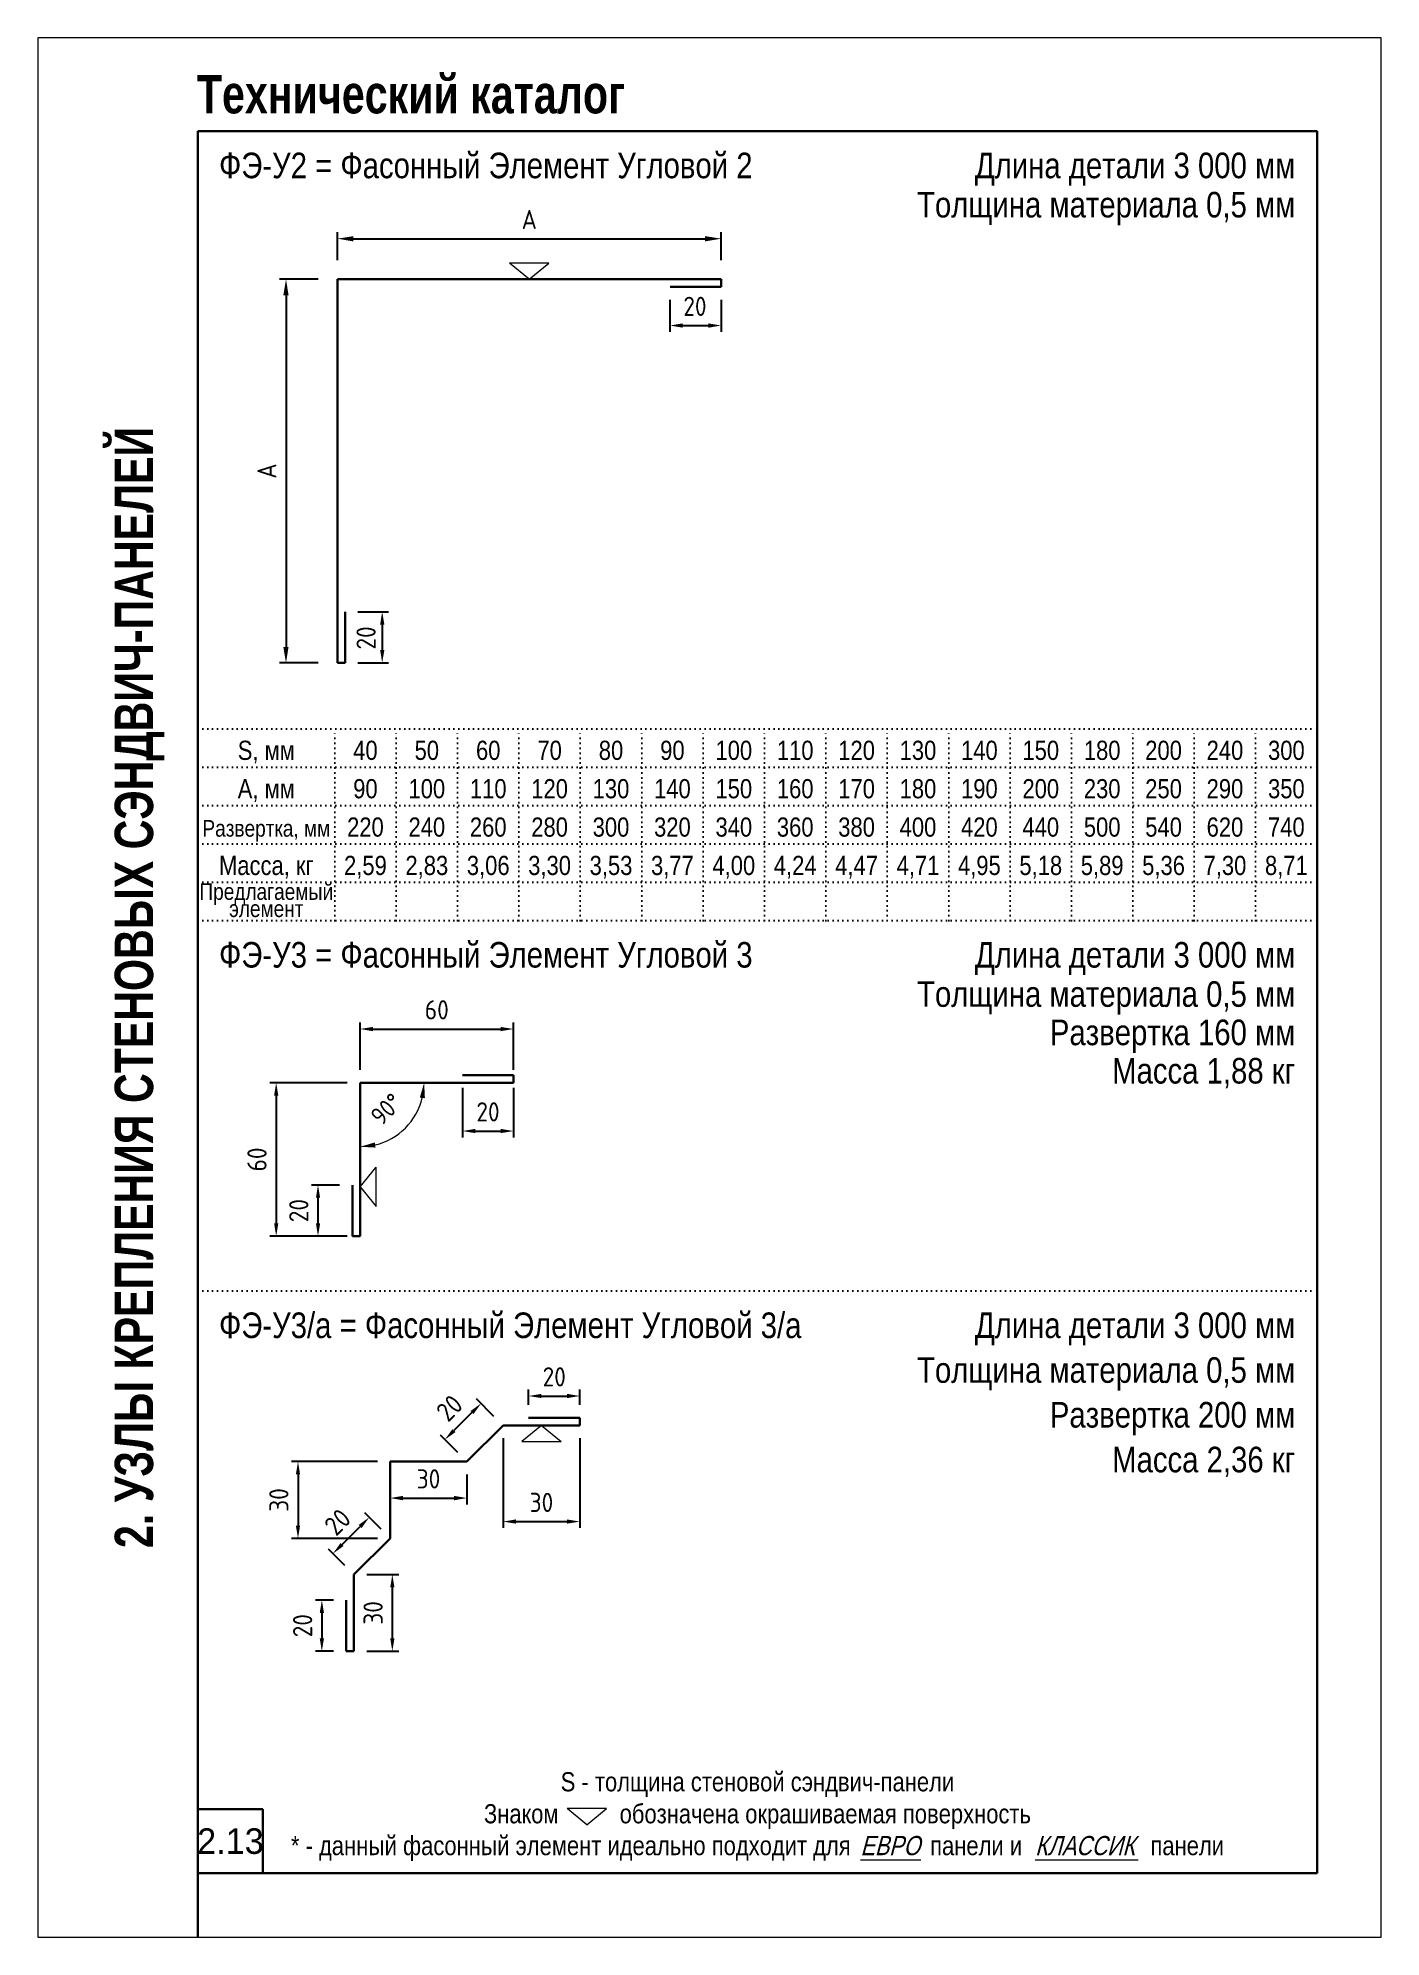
# Model space of a CAD drawing. Extents: x 5821 to 16321, y -13531 to 5774.
# Drawn here: x 7921 to 8971, y 2061 to 3546 of the extents above; entities that cross this region are included whole.
import ezdxf
from ezdxf.enums import TextEntityAlignment as Align

# ---------------------------------------------------------------- set-up
doc = ezdxf.new("R2010")
doc.units = 0
doc.header["$LTSCALE"] = 3
doc.linetypes.add('DOT2', pattern=[0.125, 0, -0.125])
doc.layers.get('0').update_dxf_attribs({"linetype": 'CONTINUOUS', "lineweight": 30})
doc.layers.get('DEFPOINTS').update_dxf_attribs({"linetype": 'CONTINUOUS'})
for name, color, linetype, lineweight in [('Logo', 1, 'CONTINUOUS', 9), ('new_fill', 8, 'CONTINUOUS', 13), ('RAZMER', 7, 'CONTINUOUS', 9), ('Нащельники', 1, 'CONTINUOUS', 30)]:
    doc.layers.add(name, color=color, linetype=linetype, lineweight=lineweight)
doc.layers.add('Punktir', color=7, linetype='CONTINUOUS')
doc.styles.add('LOGO', font='HATTEN.TTF')
doc.styles.add('ROMANS', font='romans.shx', dxfattribs={"width": 0.85})
doc.styles.add('style1', font='ARIALN.TTF')
doc.styles.add('style2', font='impact.TTF')
doc.styles.add('курсив', font='ARIAL.TTF', dxfattribs={"width": 0.8, "oblique": 15})
doc.dimstyles.new('2.5', dxfattribs={"dimscale": 5, "dimtxt": 3, "dimasz": 2, "dimexe": 1, "dimexo": 2, "dimgap": 0, "dimtad": 0, "dimdec": 0, "dimlfac": 0.5, "dimzin": 9, "dimdsep": 46, "dimtxsty": 'ROMANS', "dimcen": -3, "dimdle": 1, "dimclrd": 256, "dimclre": 256, "dimclrt": 256, "dimadec": 0, "dimazin": 0, "dimtfac": 1, "dimtdec": 0, "dimtofl": 0, "dimtmove": 2, "dimatfit": 3, "dimfxl": 0, "dimtvp": 1, "dimtolj": 1, "dimtzin": 9, "dimarcsym": 0})
doc.dimstyles.new('5', dxfattribs={"dimscale": 5, "dimtxt": 3, "dimasz": 2.5, "dimexe": 1, "dimexo": 3, "dimgap": 0, "dimtad": 0, "dimdec": 0, "dimzin": 9, "dimdsep": 46, "dimtxsty": 'ROMANS', "dimblk2": 'OBLIQUE', "dimcen": -3, "dimdle": 1.5, "dimclrd": 256, "dimclre": 256, "dimclrt": 256, "dimadec": 0, "dimazin": 0, "dimtfac": 1, "dimtdec": 0, "dimtofl": 0, "dimtmove": 2, "dimatfit": 3, "dimfxl": 0, "dimtvp": 1, "dimtolj": 1, "dimtzin": 9, "dimarcsym": 0})
doc.dimstyles.get("Standard").update_dxf_attribs({"dimscale": 0, "dimtxt": 3, "dimasz": 3, "dimexe": 2.5, "dimexo": 2.5, "dimgap": 1.5, "dimtad": 0, "dimdec": 0, "dimzin": 9, "dimdsep": 46, "dimtxsty": 'ROMANS', "dimcen": -3, "dimdle": 1.25, "dimadec": 0, "dimazin": 0, "dimtfac": 0.75, "dimtdec": 0, "dimtofl": 0, "dimtmove": 2, "dimatfit": 3, "dimfxl": 0, "dimtvp": 1.5, "dimtolj": 1, "dimtzin": 0, "dimarcsym": 0})

msp = doc.modelspace()

# ---------------------------------------------------------------- texts
at = {"style": 'style1'}
for s, p in [('ФЭ-У2 = Фасонный Элемент Угловой 2', (8062.63, 3436.59)), ('ФЭ-У3 = Фасонный Элемент Угловой 3', (8062.63, 2819.33)), ('ФЭ-У3/а = Фасонный Элемент Угловой 3/а', (8062.63, 2529.63))]:
    msp.add_text(s, height=20, dxfattribs=at).set_placement(p)
for s, p in [('Длина детали 3 000 мм', (8904.09, 3436.59)), ('Толщина материала 0,5 мм', (8904.09, 3405.91)), ('Длина детали 3 000 мм', (8904.09, 2819.33)), ('Толщина материала 0,5 мм', (8904.09, 2788.65)), ('Развертка 160 мм', (8904.09, 2758.65)), ('Масса 1,88 кг', (8904.09, 2728.65)), ('Длина детали 3 000 мм', (8904.09, 2529.63)), ('Толщина материала 0,5 мм', (8904.09, 2494.63)), ('Развертка 200 мм', (8904.09, 2459.63)), ('Масса 2,36 кг', (8904.09, 2424.63))]:
    msp.add_text(s, height=20, dxfattribs=at).set_placement(p, align=Align.RIGHT)
for s, height, p in [('S, мм', 15, (8099.59, 2981.72)), ('40', 15, (8177.09, 2981.72)), ('50', 15, (8225.09, 2981.72)), ('60', 15, (8273.09, 2981.72)), ('70', 15, (8321.09, 2981.72)), ('80', 15, (8369.09, 2981.72)), ('90', 15, (8417.09, 2981.72)), ('100', 15, (8465.09, 2981.72)), ('110', 15, (8513.09, 2981.72)), ('120', 15, (8561.09, 2981.72)), ('130', 15, (8609.09, 2981.72)), ('140', 15, (8657.09, 2981.72)), ('150', 15, (8705.09, 2981.72)), ('180', 15, (8753.09, 2981.72)), ('200', 15, (8801.09, 2981.72)), ('240', 15, (8849.09, 2981.72)), ('300', 15, (8897.09, 2981.72)), ('А, мм', 15, (8099.59, 2951.72)), ('90', 15, (8177.09, 2951.72)), ('100', 15, (8225.09, 2951.72)), ('110', 15, (8273.09, 2951.72)), ('120', 15, (8321.09, 2951.72)), ('130', 15, (8369.09, 2951.72)), ('140', 15, (8417.09, 2951.72)), ('150', 15, (8465.09, 2951.72)), ('160', 15, (8513.09, 2951.72)), ('170', 15, (8561.09, 2951.72)), ('180', 15, (8609.09, 2951.72)), ('190', 15, (8657.09, 2951.72)), ('200', 15, (8705.09, 2951.72)), ('230', 15, (8753.09, 2951.72)), ('250', 15, (8801.09, 2951.72)), ('290', 15, (8849.09, 2951.72)), ('350', 15, (8897.09, 2951.72)), ('Развертка, мм', 13, (8099.59, 2921.72)), ('220', 15, (8177.09, 2921.72)), ('240', 15, (8225.09, 2921.72)), ('260', 15, (8273.09, 2921.72)), ('280', 15, (8321.09, 2921.72)), ('300', 15, (8369.09, 2921.72)), ('320', 15, (8417.09, 2921.72)), ('340', 15, (8465.09, 2921.72)), ('360', 15, (8513.09, 2921.72)), ('380', 15, (8561.09, 2921.72)), ('400', 15, (8609.09, 2921.72)), ('420', 15, (8657.09, 2921.72)), ('440', 15, (8705.09, 2921.72)), ('500', 15, (8753.09, 2921.72)), ('540', 15, (8801.09, 2921.72)), ('620', 15, (8849.09, 2921.72)), ('740', 15, (8897.09, 2921.72)), ('Масса, кг', 15, (8099.59, 2891.72)), ('2,59', 15, (8177.09, 2891.72)), ('2,83', 15, (8225.09, 2891.72)), ('3,06', 15, (8273.09, 2891.72)), ('3,30', 15, (8321.09, 2891.72)), ('3,53', 15, (8369.09, 2891.72)), ('3,77', 15, (8417.09, 2891.72)), ('4,00', 15, (8465.09, 2891.72)), ('4,24', 15, (8513.09, 2891.72)), ('4,47', 15, (8561.09, 2891.72)), ('4,71', 15, (8609.09, 2891.72)), ('4,95', 15, (8657.09, 2891.72)), ('5,18', 15, (8705.09, 2891.72)), ('5,89', 15, (8753.09, 2891.72)), ('5,36', 15, (8801.09, 2891.72)), ('7,30', 15, (8849.09, 2891.72)), ('8,71', 15, (8897.09, 2891.72)), ('Предлагаемый', 13, (8099.59, 2872.28)), ('элемент', 13, (8099.59, 2858.87)), ('S - толщина стеновой сэндвич-панели', 15, (8483.59, 2175.17)), ('Знаком          обозначена окрашиваемая поверхность', 15, (8483.59, 2150.17)), ('* - данный фасонный элемент идеально подходит для             панели и                     панели', 15, (8483.59, 2125.26))]:
    msp.add_text(s, height=height, dxfattribs=at).set_placement(p, align=Align.CENTER)
at = {"color": 1, "style": 'курсив', "oblique": 15, "width": 0.8}
for s, p in [('ЕВРО', (8587.41, 2125.26)), ('КЛАССИК', (8739.7, 2125.26))]:
    msp.add_text(s, height=15, dxfattribs=at).set_placement(p, align=Align.CENTER)
at = {"layer": 'new_fill', "style": 'style2'}
msp.add_text('Технический каталог', height=30, dxfattribs=at).set_placement((8045.3, 3487.31))
msp.add_text('2. УЗЛЫ КРЕПЛЕНИЯ СТЕНОВЫХ СЭНДВИЧ-ПАНЕЛЕЙ', height=30, rotation=90, dxfattribs=at).set_placement((8011.09, 2803.76), align=Align.CENTER)
at = {"layer": 'new_fill', "style": 'LOGO'}
msp.add_text('2.13', height=20, dxfattribs=at).set_placement((8071.55, 2136.26), align=Align.MIDDLE_CENTER)

# ---------------------------------------------------------------- blocks, each defined once
blk = doc.blocks.new('*D335')
at = {"layer": 'DEFPOINTS', "color": 0, "transparency": 16777216}
for p in [(8155.2, 3357.6), (8115, 3057.6), (8155.2, 3057.6)]:
    blk.add_point(p, dxfattribs=at)
at = {"layer": 'RAZMER', "lineweight": -2, "transparency": 16777216}
for p, q in [((8140.2, 3357.6), (8110, 3357.6)), ((8115, 3345.1), (8115, 3070.1)), ((8140.2, 3057.6), (8110, 3057.6))]:
    blk.add_line(p, q, dxfattribs=at)
at = {"layer": 'RAZMER', "transparency": 16777216}
for points in [[(8112.9, 3345.1), (8117, 3345.1), (8115, 3357.6)], [(8112.9, 3070.1), (8117, 3070.1), (8115, 3057.6)]]:
    blk.add_solid(points, dxfattribs=at)
at = {"layer": 'RAZMER', "transparency": 16777216, "insert": (8100, 3207.6), "char_height": 15, "attachment_point": 5, "rotation": 90, "style": 'ROMANS'}
blk.add_mtext('\\A1;A', dxfattribs=at)
blk = doc.blocks.new('_OBLIQUE')
at = {"color": 0, "linetype": 'ByBlock'}
blk.add_line((-0.5, -0.5), (0.5, 0.5), dxfattribs=at)
blk = doc.blocks.new('*D336')
at = {"layer": 'DEFPOINTS', "color": 0, "transparency": 16777216}
for p in [(8161.2, 3097.6), (8161.2, 3057.6), (8190.2, 3057.6)]:
    blk.add_point(p, dxfattribs=at)
at = {"layer": 'RAZMER', "lineweight": -2, "transparency": 16777216}
for p, q in [((8171.2, 3097.6), (8195.2, 3097.6)), ((8190.2, 3087.6), (8190.2, 3067.6)), ((8171.2, 3057.6), (8195.2, 3057.6))]:
    blk.add_line(p, q, dxfattribs=at)
at = {"layer": 'RAZMER', "transparency": 16777216}
for points in [[(8188.6, 3087.6), (8191.9, 3087.6), (8190.2, 3097.6)], [(8188.6, 3067.6), (8191.9, 3067.6), (8190.2, 3057.6)]]:
    blk.add_solid(points, dxfattribs=at)
at = {"layer": 'RAZMER', "transparency": 16777216, "insert": (8177.6, 3077.1), "char_height": 15, "attachment_point": 5, "rotation": 90, "style": 'ROMANS'}
blk.add_mtext('\\A1;20', dxfattribs=at)
blk = doc.blocks.new('*D337')
at = {"layer": 'DEFPOINTS', "color": 0, "transparency": 16777216}
for p in [(8415.2, 3351.6), (8455.2, 3351.6), (8455.2, 3321.4)]:
    blk.add_point(p, dxfattribs=at)
at = {"layer": 'RAZMER', "lineweight": -2, "transparency": 16777216}
for p, q in [((8415.2, 3341.6), (8415.2, 3316.4)), ((8455.2, 3341.6), (8455.2, 3316.4)), ((8425.2, 3321.4), (8445.2, 3321.4))]:
    blk.add_line(p, q, dxfattribs=at)
at = {"layer": 'RAZMER', "transparency": 16777216}
for points in [[(8425.2, 3323.1), (8425.2, 3319.7), (8415.2, 3321.4)], [(8445.2, 3323.1), (8445.2, 3319.7), (8455.2, 3321.4)]]:
    blk.add_solid(points, dxfattribs=at)
at = {"layer": 'RAZMER', "transparency": 16777216, "insert": (8434.7, 3336.4), "char_height": 15, "attachment_point": 5, "style": 'ROMANS'}
blk.add_mtext('\\A1;20', dxfattribs=at)
blk = doc.blocks.new('*D338')
at = {"layer": 'DEFPOINTS', "color": 0, "transparency": 16777216}
for p in [(8455.2, 3389.3), (8155.2, 3357.6), (8455.2, 3357.6)]:
    blk.add_point(p, dxfattribs=at)
at = {"layer": 'RAZMER', "lineweight": -2, "transparency": 16777216}
for p, q in [((8155.2, 3372.6), (8155.2, 3394.3)), ((8167.7, 3389.3), (8442.7, 3389.3)), ((8455.2, 3372.6), (8455.2, 3394.3))]:
    blk.add_line(p, q, dxfattribs=at)
at = {"layer": 'RAZMER', "transparency": 16777216}
for points in [[(8167.7, 3391.3), (8167.7, 3387.2), (8155.2, 3389.3)], [(8442.7, 3391.3), (8442.7, 3387.2), (8455.2, 3389.3)]]:
    blk.add_solid(points, dxfattribs=at)
at = {"layer": 'RAZMER', "transparency": 16777216, "insert": (8305.2, 3404.3), "char_height": 15, "attachment_point": 5, "style": 'ROMANS'}
blk.add_mtext('\\A1;{\\Fromans.shx|c204;А}', dxfattribs=at)
blk = doc.blocks.new('*D339')
at = {"layer": 'DEFPOINTS', "color": 0, "transparency": 16777216}
for p in [(8172.9, 2729.3), (8172.9, 2729.3), (8292.9, 2729.3), (8197.9, 2685.9), (8172.9, 2609.3)]:
    blk.add_point(p, dxfattribs=at)
at = {"layer": 'RAZMER', "color": 0, "lineweight": 0, "transparency": 16777216}
blk.add_arc((8172.9, 2729.3), 50.1, 283.7478, 346.2522, dxfattribs=at)
at = {"layer": 'RAZMER', "color": 0, "transparency": 16777216}
for points in [[(8219.6, 2717.6), (8223.6, 2717.2), (8223, 2729.3)], [(8185, 2678.6), (8184.5, 2682.6), (8172.9, 2679.2)]]:
    blk.add_solid(points, dxfattribs=at)
at = {"layer": 'RAZMER', "color": 0, "transparency": 16777216, "insert": (8193.5, 2708.7), "char_height": 14, "attachment_point": 5, "rotation": 45, "style": 'ROMANS'}
blk.add_mtext('\\A1;90°', dxfattribs=at)
blk = doc.blocks.new('*D340')
at = {"layer": 'DEFPOINTS', "color": 0, "transparency": 16777216}
for p in [(8252.9, 2735.3), (8292.9, 2735.3), (8292.9, 2691.5)]:
    blk.add_point(p, dxfattribs=at)
at = {"layer": 'RAZMER', "lineweight": -2, "transparency": 16777216}
for p, q in [((8252.9, 2725.3), (8252.9, 2686.5)), ((8292.9, 2725.3), (8292.9, 2686.5)), ((8262.9, 2691.5), (8282.9, 2691.5))]:
    blk.add_line(p, q, dxfattribs=at)
at = {"layer": 'RAZMER', "transparency": 16777216}
for points in [[(8262.9, 2693.2), (8262.9, 2689.9), (8252.9, 2691.5)], [(8282.9, 2693.2), (8282.9, 2689.9), (8292.9, 2691.5)]]:
    blk.add_solid(points, dxfattribs=at)
at = {"layer": 'RAZMER', "transparency": 16777216, "insert": (8272.9, 2706.5), "char_height": 15, "attachment_point": 5, "style": 'ROMANS'}
blk.add_mtext('\\A1;20', dxfattribs=at)
blk = doc.blocks.new('*D341')
at = {"layer": 'DEFPOINTS', "color": 0, "transparency": 16777216}
for p in [(8166.9, 2649.3), (8140, 2609.3), (8166.9, 2609.3)]:
    blk.add_point(p, dxfattribs=at)
at = {"layer": 'RAZMER', "lineweight": -2, "transparency": 16777216}
for p, q in [((8156.9, 2649.3), (8135, 2649.3)), ((8140, 2639.3), (8140, 2619.3)), ((8156.9, 2609.3), (8135, 2609.3))]:
    blk.add_line(p, q, dxfattribs=at)
at = {"layer": 'RAZMER', "transparency": 16777216}
for points in [[(8138.4, 2639.3), (8141.7, 2639.3), (8140, 2649.3)], [(8138.4, 2619.3), (8141.7, 2619.3), (8140, 2609.3)]]:
    blk.add_solid(points, dxfattribs=at)
at = {"layer": 'RAZMER', "transparency": 16777216, "insert": (8125, 2629.3), "char_height": 15, "attachment_point": 5, "rotation": 90, "style": 'ROMANS'}
blk.add_mtext('\\A1;20', dxfattribs=at)
blk = doc.blocks.new('*D342')
at = {"layer": 'DEFPOINTS', "color": 0, "transparency": 16777216}
for p in [(8172.9, 2729.3), (8107.3, 2609.3), (8172.9, 2609.3)]:
    blk.add_point(p, dxfattribs=at)
at = {"layer": 'RAZMER', "lineweight": -2, "transparency": 16777216}
for p, q in [((8162.9, 2729.3), (8102.3, 2729.3)), ((8107.3, 2719.3), (8107.3, 2619.3)), ((8162.9, 2609.3), (8102.3, 2609.3))]:
    blk.add_line(p, q, dxfattribs=at)
at = {"layer": 'RAZMER', "transparency": 16777216}
for points in [[(8105.7, 2719.3), (8109, 2719.3), (8107.3, 2729.3)], [(8105.7, 2619.3), (8109, 2619.3), (8107.3, 2609.3)]]:
    blk.add_solid(points, dxfattribs=at)
at = {"layer": 'RAZMER', "transparency": 16777216, "insert": (8092.3, 2669.3), "char_height": 15, "attachment_point": 5, "rotation": 90, "style": 'ROMANS'}
blk.add_mtext('\\A1;60', dxfattribs=at)
blk = doc.blocks.new('*D343')
at = {"layer": 'DEFPOINTS', "color": 0, "transparency": 16777216}
for p in [(8292.9, 2771.3), (8172.9, 2729.3), (8292.9, 2729.3)]:
    blk.add_point(p, dxfattribs=at)
at = {"layer": 'RAZMER', "lineweight": -2, "transparency": 16777216}
for p, q in [((8172.9, 2739.3), (8172.9, 2776.3)), ((8182.9, 2771.3), (8282.9, 2771.3)), ((8292.9, 2739.3), (8292.9, 2776.3))]:
    blk.add_line(p, q, dxfattribs=at)
at = {"layer": 'RAZMER', "transparency": 16777216}
for points in [[(8182.9, 2772.9), (8182.9, 2769.6), (8172.9, 2771.3)], [(8282.9, 2772.9), (8282.9, 2769.6), (8292.9, 2771.3)]]:
    blk.add_solid(points, dxfattribs=at)
at = {"layer": 'RAZMER', "transparency": 16777216, "insert": (8232.9, 2786.3), "char_height": 15, "attachment_point": 5, "style": 'ROMANS'}
blk.add_mtext('\\A1;60', dxfattribs=at)
blk = doc.blocks.new('*D344')
at = {"layer": 'DEFPOINTS', "color": 0, "transparency": 16777216}
for p in [(8284.7, 2461.3), (8344.7, 2461.3), (8344.7, 2386.1)]:
    blk.add_point(p, dxfattribs=at)
at = {"layer": 'RAZMER', "lineweight": -2, "transparency": 16777216}
for p, q in [((8284.7, 2451.3), (8284.7, 2381.1)), ((8344.7, 2451.3), (8344.7, 2381.1)), ((8294.7, 2386.1), (8334.7, 2386.1))]:
    blk.add_line(p, q, dxfattribs=at)
at = {"layer": 'RAZMER', "transparency": 16777216}
for points in [[(8294.7, 2387.8), (8294.7, 2384.5), (8284.7, 2386.1)], [(8334.7, 2387.8), (8334.7, 2384.5), (8344.7, 2386.1)]]:
    blk.add_solid(points, dxfattribs=at)
at = {"layer": 'RAZMER', "transparency": 16777216, "insert": (8314.7, 2401.1), "char_height": 15, "attachment_point": 5, "style": 'ROMANS'}
blk.add_mtext('\\A1;30', dxfattribs=at)
blk = doc.blocks.new('*D345')
at = {"layer": 'DEFPOINTS', "color": 0, "transparency": 16777216}
for p in [(8344.7, 2484.3), (8304.7, 2467.3), (8344.7, 2467.3)]:
    blk.add_point(p, dxfattribs=at)
at = {"layer": 'RAZMER', "lineweight": -2, "transparency": 16777216}
for p, q in [((8304.7, 2477.3), (8304.7, 2489.3)), ((8314.7, 2484.3), (8334.7, 2484.3)), ((8344.7, 2477.3), (8344.7, 2489.3))]:
    blk.add_line(p, q, dxfattribs=at)
at = {"layer": 'RAZMER', "transparency": 16777216}
for points in [[(8314.7, 2486), (8314.7, 2482.7), (8304.7, 2484.3)], [(8334.7, 2486), (8334.7, 2482.7), (8344.7, 2484.3)]]:
    blk.add_solid(points, dxfattribs=at)
at = {"layer": 'RAZMER', "transparency": 16777216, "insert": (8324.7, 2499.3), "char_height": 15, "attachment_point": 5, "style": 'ROMANS'}
blk.add_mtext('\\A1;20', dxfattribs=at)
blk = doc.blocks.new('*D346')
at = {"layer": 'DEFPOINTS', "color": 0, "transparency": 16777216}
for p in [(8284.7, 2461.3), (8239.2, 2450.2), (8256.4, 2433)]:
    blk.add_point(p, dxfattribs=at)
at = {"layer": 'RAZMER', "lineweight": -2, "transparency": 16777216}
for p, q in [((8277.6, 2468.3), (8264, 2482)), ((8260.4, 2471.4), (8246.3, 2457.3)), ((8249.3, 2440.1), (8235.7, 2453.7))]:
    blk.add_line(p, q, dxfattribs=at)
at = {"layer": 'RAZMER', "transparency": 16777216}
for points in [[(8259.3, 2472.6), (8261.6, 2470.2), (8267.5, 2478.5)], [(8245.1, 2458.4), (8247.5, 2456.1), (8239.2, 2450.2)]]:
    blk.add_solid(points, dxfattribs=at)
at = {"layer": 'RAZMER', "transparency": 16777216, "insert": (8242.8, 2474.9), "char_height": 15, "attachment_point": 5, "rotation": 45, "style": 'ROMANS'}
blk.add_mtext('\\A1;20', dxfattribs=at)
blk = doc.blocks.new('*D347')
at = {"layer": 'DEFPOINTS', "color": 0, "transparency": 16777216}
for p in [(8196.4, 2433), (8256.4, 2433), (8256.4, 2404.5)]:
    blk.add_point(p, dxfattribs=at)
at = {"layer": 'RAZMER', "lineweight": -2, "transparency": 16777216}
for p, q in [((8196.4, 2423), (8196.4, 2399.5)), ((8256.4, 2423), (8256.4, 2399.5)), ((8206.4, 2404.5), (8246.4, 2404.5))]:
    blk.add_line(p, q, dxfattribs=at)
at = {"layer": 'RAZMER', "transparency": 16777216}
for points in [[(8206.4, 2406.2), (8206.4, 2402.8), (8196.4, 2404.5)], [(8246.4, 2406.2), (8246.4, 2402.8), (8256.4, 2404.5)]]:
    blk.add_solid(points, dxfattribs=at)
at = {"layer": 'RAZMER', "transparency": 16777216, "insert": (8226.4, 2419.5), "char_height": 15, "attachment_point": 5, "style": 'ROMANS'}
blk.add_mtext('\\A1;30', dxfattribs=at)
blk = doc.blocks.new('*D348')
at = {"layer": 'DEFPOINTS', "color": 0, "transparency": 16777216}
for p in [(8168.1, 2344.7), (8168.1, 2284.7), (8198.1, 2284.7)]:
    blk.add_point(p, dxfattribs=at)
at = {"layer": 'RAZMER', "lineweight": -2, "transparency": 16777216}
for p, q in [((8178.1, 2344.7), (8203.1, 2344.7)), ((8198.1, 2334.7), (8198.1, 2294.7)), ((8178.1, 2284.7), (8203.1, 2284.7))]:
    blk.add_line(p, q, dxfattribs=at)
at = {"layer": 'RAZMER', "transparency": 16777216}
for points in [[(8196.5, 2334.7), (8199.8, 2334.7), (8198.1, 2344.7)], [(8196.5, 2294.7), (8199.8, 2294.7), (8198.1, 2284.7)]]:
    blk.add_solid(points, dxfattribs=at)
at = {"layer": 'RAZMER', "transparency": 16777216, "insert": (8183.1, 2314.7), "char_height": 15, "attachment_point": 5, "rotation": 90, "style": 'ROMANS'}
blk.add_mtext('\\A1;30', dxfattribs=at)
blk = doc.blocks.new('*D349')
at = {"layer": 'DEFPOINTS', "color": 0, "transparency": 16777216}
for p in [(8162.1, 2324.7), (8143, 2284.7), (8162.1, 2284.7)]:
    blk.add_point(p, dxfattribs=at)
at = {"layer": 'RAZMER', "lineweight": -2, "transparency": 16777216}
for p, q in [((8152.1, 2324.7), (8138, 2324.7)), ((8143, 2314.7), (8143, 2294.7)), ((8152.1, 2284.7), (8138, 2284.7))]:
    blk.add_line(p, q, dxfattribs=at)
at = {"layer": 'RAZMER', "transparency": 16777216}
for points in [[(8141.4, 2314.7), (8144.7, 2314.7), (8143, 2324.7)], [(8141.4, 2294.7), (8144.7, 2294.7), (8143, 2284.7)]]:
    blk.add_solid(points, dxfattribs=at)
at = {"layer": 'RAZMER', "transparency": 16777216, "insert": (8128, 2304.7), "char_height": 15, "attachment_point": 5, "rotation": 90, "style": 'ROMANS'}
blk.add_mtext('\\A1;20', dxfattribs=at)
blk = doc.blocks.new('*D350')
at = {"layer": 'DEFPOINTS', "color": 0, "transparency": 16777216}
for p in [(8196.4, 2433), (8124.4, 2373), (8196.4, 2373)]:
    blk.add_point(p, dxfattribs=at)
at = {"layer": 'RAZMER', "lineweight": -2, "transparency": 16777216}
for p, q in [((8186.4, 2433), (8119.4, 2433)), ((8124.4, 2423), (8124.4, 2383)), ((8186.4, 2373), (8119.4, 2373))]:
    blk.add_line(p, q, dxfattribs=at)
at = {"layer": 'RAZMER', "transparency": 16777216}
for points in [[(8122.7, 2423), (8126, 2423), (8124.4, 2433)], [(8122.7, 2383), (8126, 2383), (8124.4, 2373)]]:
    blk.add_solid(points, dxfattribs=at)
at = {"layer": 'RAZMER', "transparency": 16777216, "insert": (8109.4, 2403), "char_height": 15, "attachment_point": 5, "rotation": 90, "style": 'ROMANS'}
blk.add_mtext('\\A1;30', dxfattribs=at)
blk = doc.blocks.new('*D351')
at = {"layer": 'DEFPOINTS', "color": 0, "transparency": 16777216}
for p in [(8180, 2389.4), (8196.4, 2373), (8168.1, 2344.7)]:
    blk.add_point(p, dxfattribs=at)
at = {"layer": 'RAZMER', "lineweight": -2, "transparency": 16777216}
for p, q in [((8189.3, 2380.1), (8176.5, 2392.9)), ((8158.8, 2368.2), (8173, 2382.3)), ((8161.1, 2351.8), (8148.2, 2364.6))]:
    blk.add_line(p, q, dxfattribs=at)
at = {"layer": 'RAZMER', "transparency": 16777216}
for points in [[(8171.8, 2383.5), (8174.1, 2381.1), (8180, 2389.4)], [(8157.6, 2369.3), (8160, 2367), (8151.7, 2361.1)]]:
    blk.add_solid(points, dxfattribs=at)
at = {"layer": 'RAZMER', "transparency": 16777216, "insert": (8155.3, 2385.8), "char_height": 15, "attachment_point": 5, "rotation": 45, "style": 'ROMANS'}
blk.add_mtext('\\A1;20', dxfattribs=at)

# ---------------------------------------------------------------- dimensions: what is measured, and where the dimension line sits
at = {"layer": 'RAZMER'}
dim = msp.add_linear_dim(base=(8455.22, 3389.26), p1=(8155.22, 3357.59), p2=(8455.22, 3357.59), text='{\\Fromans.shx|c204;А}', dimstyle='5', dxfattribs=at)
dim.commit()
dim.dimension.update_dxf_attribs({"geometry": '*D338', "text_midpoint": (8305.22, 3404.26)})
dim = msp.add_linear_dim(base=(8114.96, 3057.59), p1=(8155.22, 3357.59), p2=(8155.22, 3057.59), angle=90, text='A', dimstyle='5', dxfattribs=at)
dim.commit()
dim.dimension.update_dxf_attribs({"geometry": '*D335', "text_midpoint": (8099.96, 3207.59)})
dim = msp.add_linear_dim(base=(8455.22, 3321.41), p1=(8415.22, 3351.59), p2=(8455.22, 3351.59), dimstyle='2.5', dxfattribs=at)
dim.commit()
dim.dimension.update_dxf_attribs({"geometry": '*D337', "text_midpoint": (8434.66, 3336.41), "dimtype": 160})
dim = msp.add_linear_dim(base=(8190.24, 3057.59), p1=(8161.22, 3097.59), p2=(8161.22, 3057.59), angle=90, dimstyle='2.5', dxfattribs=at)
dim.commit()
dim.dimension.update_dxf_attribs({"geometry": '*D336', "text_midpoint": (8177.61, 3077.05), "dimtype": 160})
for base, p1, p2, picture, middle in [((8292.87, 2771.25), (8172.87, 2729.31), (8292.87, 2729.31), '*D343', (8232.87, 2786.25)), ((8292.87, 2691.52), (8252.87, 2735.31), (8292.87, 2735.31), '*D340', (8272.87, 2706.52)), ((8344.7, 2484.32), (8304.7, 2467.27), (8344.7, 2467.27), '*D345', (8324.7, 2499.32)), ((8344.7, 2386.12), (8284.7, 2461.27), (8344.7, 2461.27), '*D344', (8314.7, 2401.12)), ((8256.41, 2404.51), (8196.41, 2432.99), (8256.41, 2432.99), '*D347', (8226.41, 2419.51))]:
    dim = msp.add_linear_dim(base=base, p1=p1, p2=p2, dimstyle='2.5', dxfattribs=at)
    dim.commit()
    dim.dimension.update_dxf_attribs({"geometry": picture, "text_midpoint": middle})
for base, p1, p2, angle, picture, middle in [((8107.34, 2609.31), (8172.87, 2729.31), (8172.87, 2609.31), 90, '*D342', (8092.34, 2669.31)), ((8140.02, 2609.31), (8166.87, 2649.31), (8166.87, 2609.31), 90, '*D341', (8125.02, 2629.31)), ((8124.37, 2372.99), (8196.41, 2432.99), (8196.41, 2372.99), 270, '*D350', (8109.37, 2402.99)), ((8198.12, 2284.7), (8168.13, 2344.7), (8168.13, 2284.7), 270, '*D348', (8183.12, 2314.7)), ((8143.03, 2284.7), (8162.13, 2324.7), (8162.13, 2284.7), 270, '*D349', (8128.03, 2304.7))]:
    dim = msp.add_linear_dim(base=base, p1=p1, p2=p2, angle=angle, dimstyle='2.5', dxfattribs=at)
    dim.commit()
    dim.dimension.update_dxf_attribs({"geometry": picture, "text_midpoint": middle})
dim = msp.add_angular_dim_2l(base=(8197.94, 2685.9), line1=((8172.87, 2729.31), (8292.87, 2729.31)), line2=((8172.87, 2729.31), (8172.87, 2609.31)), dimstyle='Standard', override={"dimscale": 1, "dimtxt": 14, "dimasz": 12, "dimlwd": 0}, dxfattribs=at)
dim.commit()
dim.dimension.update_dxf_attribs({"geometry": '*D339', "text_midpoint": (8193.47, 2708.71)})
for p1, p2, distance, picture, middle in [((8284.7, 2461.27), (8256.41, 2432.99), -24.31, '*D346', (8242.76, 2474.93)), ((8168.13, 2344.7), (8196.41, 2372.99), 23.16, '*D351', (8155.28, 2385.83))]:
    dim = msp.add_aligned_dim(p1=p1, p2=p2, distance=distance, dimstyle='2.5', dxfattribs=at)
    dim.commit()
    dim.dimension.update_dxf_attribs({"geometry": picture, "text_midpoint": middle})

# ---------------------------------------------------------------- linework, layer by layer
at = {"color": 1}
for p, q in [((8046.09, 3473.41), (8046.09, 2061.26)), ((8046.09, 3473.41), (8921.09, 3473.41)), ((8921.09, 3473.41), (8921.09, 2111.26)), ((8046.09, 2161.26), (8097.01, 2161.26)), ((8097.01, 2161.26), (8097.01, 2111.26)), ((8046.09, 2111.26), (8921.09, 2111.26))]:
    msp.add_line(p, q, dxfattribs=at)
at = {"layer": 'Logo'}
for p, q in [((8564.07, 2121.69), (8611.31, 2121.69)), ((8700.69, 2121.69), (8781.14, 2121.69))]:
    msp.add_line(p, q, dxfattribs=at)
at = {"layer": 'Punktir', "linetype": 'DOT2', "ltscale": 10}
for p, q in [((8046.09, 3006.15), (8921.09, 3006.15)), ((8153.09, 2856.15), (8153.09, 3006.15)), ((8201.09, 2856.15), (8201.09, 3006.15)), ((8249.09, 2856.15), (8249.09, 3006.15)), ((8297.09, 2856.15), (8297.09, 3006.15)), ((8345.09, 2856.15), (8345.09, 3006.15)), ((8393.09, 2856.15), (8393.09, 3006.15)), ((8441.09, 2856.15), (8441.09, 3006.15)), ((8489.09, 2856.15), (8489.09, 3006.15)), ((8537.09, 2856.15), (8537.09, 3004.15)), ((8585.09, 2856.15), (8585.09, 3006.15)), ((8633.09, 2856.15), (8633.09, 3006.15)), ((8681.09, 2856.15), (8681.09, 3006.15)), ((8729.09, 2856.15), (8729.09, 3006.15)), ((8777.09, 2856.15), (8777.09, 3006.15)), ((8825.09, 2856.15), (8825.09, 3006.15)), ((8873.09, 2856.15), (8873.09, 3006.15)), ((8046.09, 2976.15), (8921.09, 2976.15)), ((8046.09, 2946.15), (8921.09, 2946.15)), ((8046.09, 2916.15), (8921.09, 2916.15)), ((8046.09, 2886.15), (8921.09, 2886.15)), ((8046.09, 2856.15), (8921.09, 2856.15)), ((8046.09, 2566.44), (8921.09, 2566.44))]:
    msp.add_line(p, q, dxfattribs=at)
at = {"layer": 'RAZMER'}
for p, q in [((7921.09, 3546.26), (7921.09, 2061.26)), ((7921.09, 3546.26), (7921.09, 2061.26)), ((7921.09, 3546.26), (7921.09, 2061.26)), ((7921.09, 3546.26), (7921.09, 2061.26)), ((7921.09, 3546.26), (7921.09, 2061.26)), ((7921.09, 3546.26), (7921.09, 2061.26)), ((7921.09, 3546.26), (7921.09, 2061.26)), ((7921.09, 3546.26), (7921.09, 2061.26)), ((7921.09, 3546.26), (7921.09, 2061.26)), ((7921.09, 3546.26), (7921.09, 2061.26)), ((7921.09, 3546.26), (7921.09, 2061.26)), ((7921.09, 3546.26), (7921.09, 2061.26)), ((7921.09, 3546.26), (7921.09, 2061.26)), ((7921.09, 3546.26), (7921.09, 2061.26)), ((7921.09, 3546.26), (7921.09, 2061.26)), ((7921.09, 3546.26), (7921.09, 2061.26)), ((7921.09, 3546.26), (7921.09, 2061.26)), ((7921.09, 3546.26), (7921.09, 2061.26)), ((7921.09, 3546.26), (7921.09, 2061.26)), ((7921.09, 3546.26), (7921.09, 2061.26)), ((7921.09, 3546.26), (7921.09, 2061.26)), ((7921.09, 3546.26), (7921.09, 2061.26)), ((7921.09, 3546.26), (7921.09, 2061.26)), ((7921.09, 3546.26), (7921.09, 2061.26)), ((7921.09, 3546.26), (7921.09, 2061.26)), ((7921.09, 3546.26), (7921.09, 2061.26)), ((7921.09, 3546.26), (7921.09, 2061.26)), ((7921.09, 3546.26), (7921.09, 2061.26)), ((7921.09, 3546.26), (7921.09, 2061.26)), ((7921.09, 3546.26), (7921.09, 2061.26)), ((7921.09, 3546.26), (7921.09, 2061.26)), ((7921.09, 3546.26), (7921.09, 2061.26)), ((7921.09, 3546.26), (7921.09, 2061.26)), ((7921.09, 3546.26), (7921.09, 2061.26)), ((7921.09, 3546.26), (7921.09, 2061.26)), ((7921.09, 3546.26), (7921.09, 2061.26)), ((7921.09, 3546.26), (7921.09, 2061.26)), ((7921.09, 3546.26), (7921.09, 2061.26)), ((7921.09, 3546.26), (7921.09, 2061.26)), ((7921.09, 3546.26), (7921.09, 2061.26)), ((7921.09, 3546.26), (7921.09, 2061.26)), ((7921.09, 3546.26), (7921.09, 2061.26)), ((8320.61, 3370.25), (8289.83, 3370.25)), ((8305.22, 3357.59), (8289.83, 3370.25)), ((8305.22, 3357.59), (8320.61, 3370.25)), ((8172.87, 2647.8), (8185.53, 2663.2)), ((8185.53, 2632.41), (8185.53, 2663.2)), ((8172.87, 2647.8), (8185.53, 2632.41)), ((8314.7, 2461.27), (8299.3, 2448.62)), ((8314.7, 2461.27), (8330.09, 2448.62)), ((8299.3, 2448.62), (8330.09, 2448.62)), ((8350.29, 2148.98), (8334.89, 2161.64)), ((8365.68, 2161.64), (8334.89, 2161.64)), ((8350.29, 2148.98), (8365.68, 2161.64))]:
    msp.add_line(p, q, dxfattribs=at)
msp.add_lwpolyline([(8971.09, 3546.26), (7921.09, 3546.26), (7921.09, 2061.26), (8971.09, 2061.26)], close=True, dxfattribs=at)
at = {"layer": 'Нащельники'}
for p, q in [((8455.22, 3357.59), (8155.22, 3357.59)), ((8155.22, 3057.59), (8155.22, 3357.59)), ((8455.22, 3351.59), (8455.22, 3357.59)), ((8415.22, 3351.59), (8455.22, 3351.59)), ((8161.22, 3097.59), (8161.22, 3057.59)), ((8161.22, 3057.59), (8155.22, 3057.59)), ((8252.87, 2735.31), (8292.87, 2735.31)), ((8292.87, 2735.31), (8292.87, 2729.31)), ((8172.87, 2729.31), (8292.87, 2729.31)), ((8172.87, 2729.31), (8172.87, 2609.31)), ((8166.87, 2649.31), (8166.87, 2609.31)), ((8166.87, 2609.31), (8172.87, 2609.31)), ((8304.7, 2467.27), (8344.7, 2467.27)), ((8344.7, 2467.27), (8344.7, 2461.27)), ((8284.7, 2461.27), (8256.41, 2432.99)), ((8344.7, 2461.27), (8284.7, 2461.27)), ((8256.41, 2432.99), (8196.41, 2432.99)), ((8196.41, 2372.99), (8196.41, 2432.99)), ((8168.13, 2344.7), (8196.41, 2372.99)), ((8168.13, 2284.7), (8168.13, 2344.7)), ((8162.13, 2324.7), (8162.13, 2284.7)), ((8162.13, 2284.7), (8168.13, 2284.7))]:
    msp.add_line(p, q, dxfattribs=at)

msp.set_redraw_order([(e.dxf.handle, doc.entitydb.next_handle()) for e in msp.query("TEXT MTEXT ATTDEF DIMENSION ARC_DIMENSION")])  # texts and dimensions are drawn at this point

doc.saveas('drawing.dxf')
